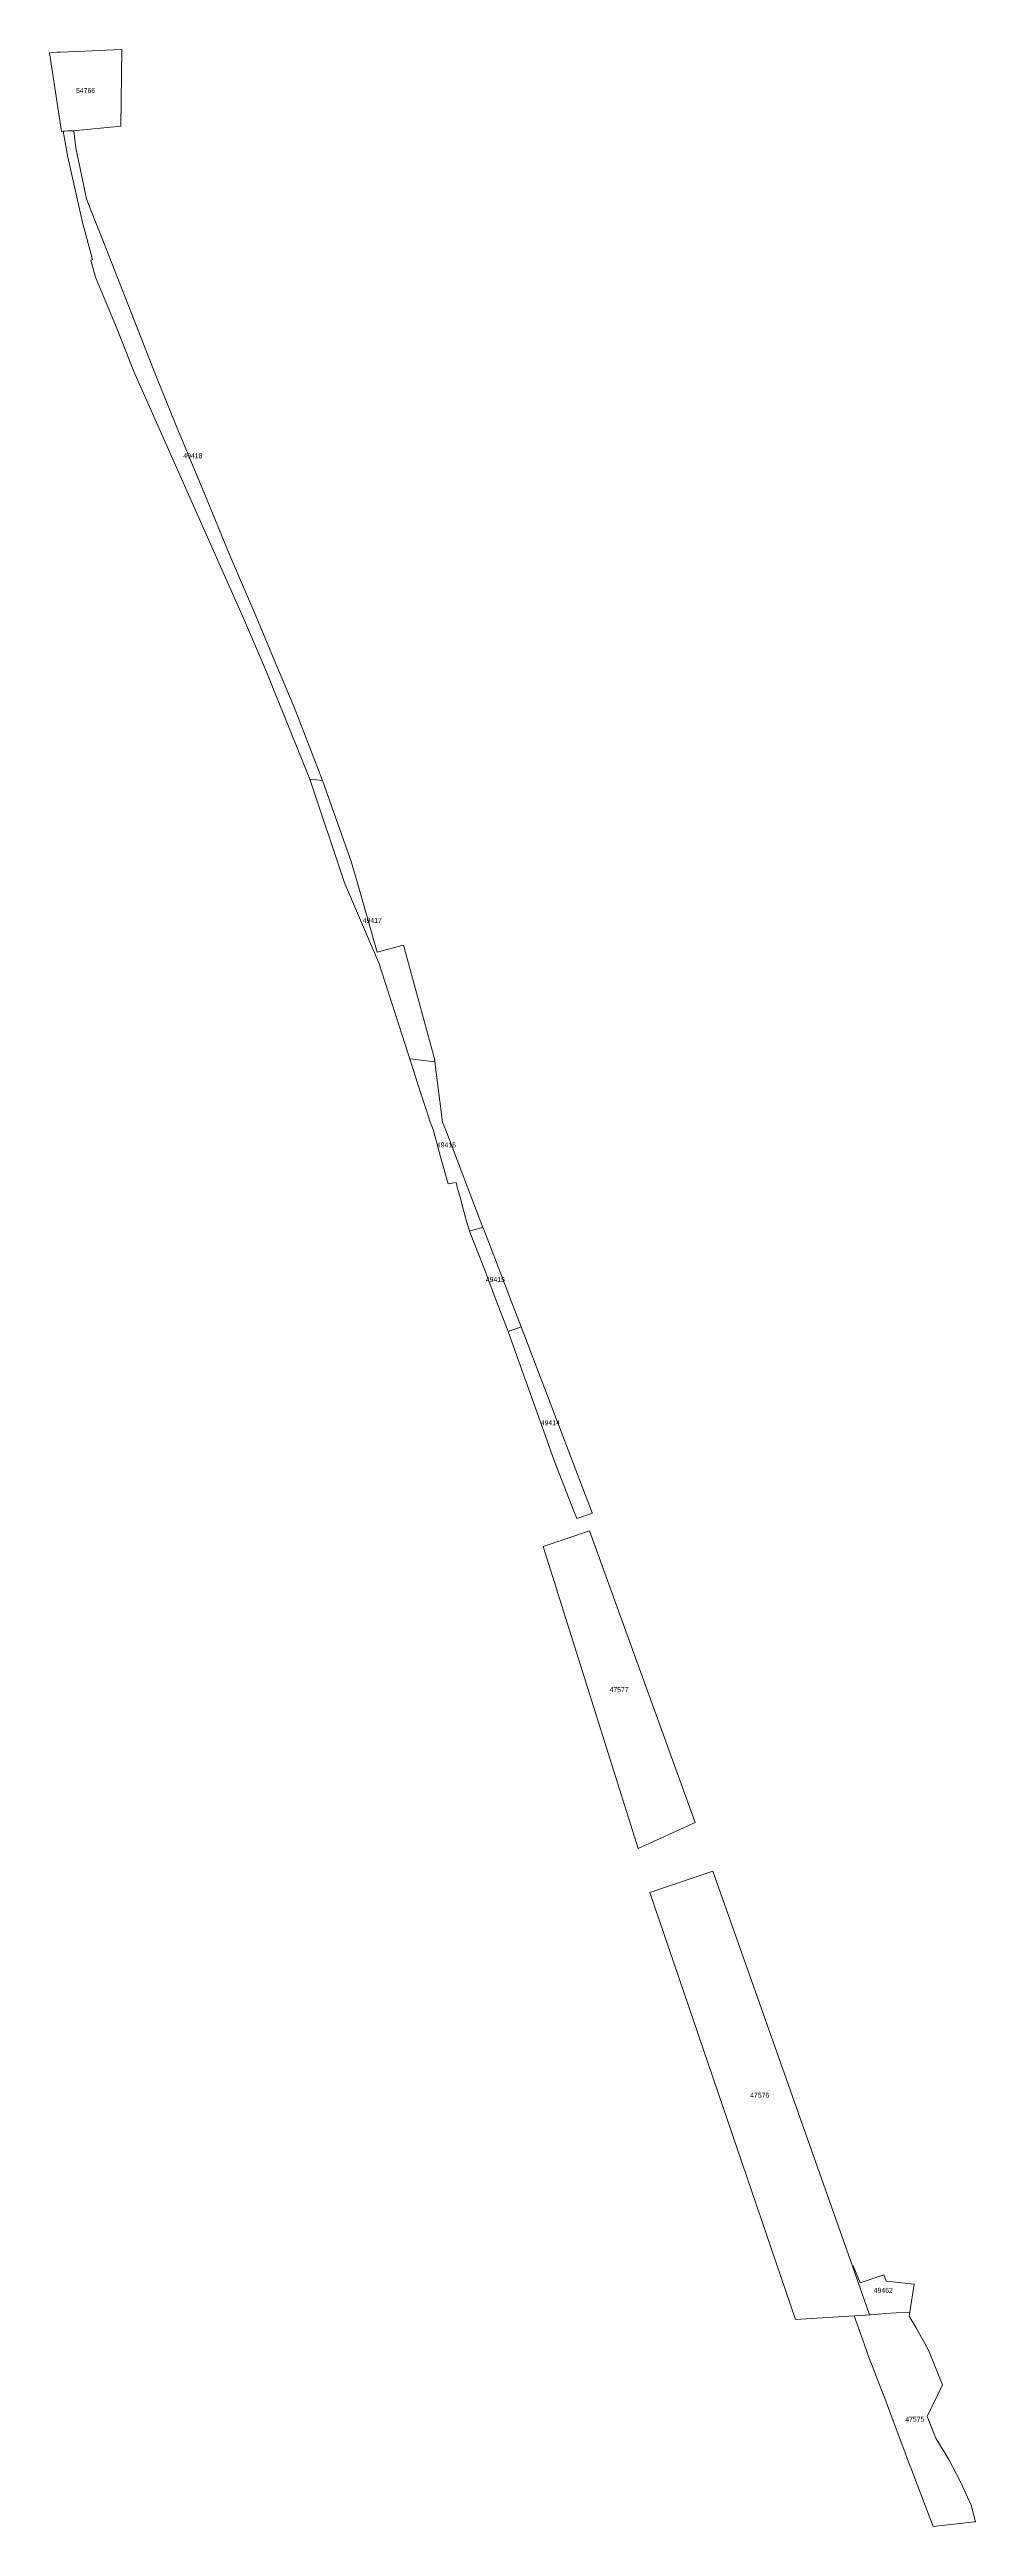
# Model space of a CAD drawing. Header units: metres. Extents: x 105313 to 106240, y 111784 to 118148.
# Drawn here: x 105928.3 to 106114.3, y 116703.3 to 117200.3 of the extents above; entities that cross this region are included whole.
import ezdxf
from ezdxf.enums import TextEntityAlignment as Align

# ---------------------------------------------------------------- set-up
doc = ezdxf.new("R2010")
doc.units = ezdxf.units.M
doc.layers.add('60-PREDIAL-COD', color=8, linetype='Continuous', lineweight=5)
doc.layers.add('60-PREDIAL-LOTE', color=42, linetype='CONTINUOUS', lineweight=13)

msp = doc.modelspace()

# ---------------------------------------------------------------- linework, layer by layer
at = {"layer": '60-PREDIAL-LOTE'}
for points in [[(105928.3211, 117199.7199), (105928.3479, 117199.7209), (105929.8718, 117199.7909), (105930.2193, 117199.8062), (105930.4719, 117199.8172), (105935.4667, 117200.0323), (105938.2903, 117200.1538), (105941.1447, 117200.2769), (105942.8259, 117200.3494), (105942.6339, 117184.9548), (105933.0809, 117184.0253), (105931.9945, 117184.0092), (105931.3861, 117184.0003), (105930.7642, 117183.917), (105928.3211, 117199.7199)], [(105983.1423, 117053.6491), (105980.6196, 117053.9489), (105971.7382, 117075.9066), (105967.468, 117085.748), (105945.28, 117135.769), (105941.929, 117144.222), (105940.0318, 117148.7324), (105937.549, 117154.635), (105936.638, 117158.102), (105936.957, 117158.222), (105934.9198, 117165.653), (105933.666, 117171.295), (105931.978, 117178.768), (105931.0949, 117183.996), (105933.0809, 117184.0253), (105933.2398, 117184.0276), (105933.62, 117180.615), (105935.77, 117170.357), (105937.045, 117167.125), (105938.884, 117162.449), (105944.715, 117147.569), (105949.785, 117134.603), (105953.707, 117125.048), (105959.524, 117111.048), (105964.446, 117099.149), (105969.9716, 117086.2091), (105973.6054, 117077.5234), (105977.442, 117068.349), (105983.1423, 117053.6491)], [(106005.7133, 116997.2281), (106000.788, 116997.8182), (106000.7106, 116997.8275), (106000.4486, 116998.6351), (105994.467, 117017.0729), (105993.6197, 117019.0477), (105987.583, 117033.1179), (105980.6196, 117053.9489), (105983.1423, 117053.6491), (105983.503, 117052.7189), (105988.946, 117037.3699), (105990.0984, 117033.3513), (105994.158, 117019.1945), (105999.4158, 117020.6278), (106005.638, 116997.8029), (106005.7133, 116997.2281)], [(106007.9186, 116983.4814), (106015.4031, 116963.9575), (106014.8596, 116963.81), (106014.7661, 116963.7846), (106012.7263, 116963.2311), (106012.7165, 116963.2284), (106011.9531, 116965.6971), (106011.2621, 116968.1489), (106010.8566, 116969.8288), (106010.3538, 116971.506), (106010.001, 116972.952), (106008.425, 116972.72), (106006.8499, 116978.1175), (106005.5494, 116983.1243), (106005.3736, 116983.6337), (106004.7587, 116985.2867), (106004.073, 116987.403), (106003.1975, 116990.0322), (106002.2733, 116992.9418), (106000.7106, 116997.8275), (106000.788, 116997.8182), (106005.7133, 116997.2281), (106007.3046, 116985.083), (106007.9186, 116983.4814)], [(106023.056, 116943.9942), (106021.1788, 116943.3259), (106020.488, 116943.08), (106018.0814, 116949.3313), (106017.1834, 116951.6638), (106015.419, 116956.247), (106012.7263, 116963.2311), (106014.7661, 116963.7846), (106014.8596, 116963.81), (106015.4031, 116963.9575), (106015.5647, 116963.5359), (106019.7637, 116952.5825), (106020.6583, 116950.2487), (106023.056, 116943.9942)], [(106037.3739, 116906.6446), (106034.2643, 116905.5272), (106033.6677, 116907.0358), (106029.7424, 116916.9628), (106027.5355, 116923.2424), (106023.6355, 116934.2264), (106020.488, 116943.08), (106021.1788, 116943.3259), (106023.056, 116943.9942), (106037.3595, 116906.6824), (106037.3739, 116906.6446)], [(106058.0071, 116844.5658), (106046.5565, 116839.3357), (106027.4937, 116899.9283), (106036.785, 116903.076), (106058.0071, 116844.5658)], [(106089.9709, 116745.5429), (106078.1711, 116744.8347), (106048.9251, 116830.4754), (106061.5824, 116834.7909), (106089.6231, 116755.4888), (106093.0623, 116745.7626), (106093.057, 116745.7622), (106091.311, 116745.6381), (106089.9709, 116745.5429)], [(106089.8025, 116755.5484), (106091.1698, 116752.1358), (106091.1761, 116752.1379), (106095.9108, 116753.7454), (106096.4158, 116752.4925), (106102.0121, 116751.8765), (106101.1304, 116746.2985), (106098.4164, 116746.1429), (106096.2924, 116745.992), (106094.8379, 116745.8893), (106094.7917, 116745.8861), (106093.1686, 116745.7701), (106093.0623, 116745.7625), (106089.6231, 116755.4888), (106089.8025, 116755.5484)], [(106114.1191, 116704.1744), (106105.841, 116703.2699), (106101.8922, 116713.6015), (106101.3986, 116714.8929), (106100.9082, 116716.1856), (106099.9321, 116718.7727), (106097.98, 116723.947), (106095.969, 116729.3423), (106095.7176, 116730.0167), (106095.4624, 116730.6898), (106094.9449, 116732.0331), (106093.9099, 116734.7197), (106092.8747, 116737.4066), (106091.9031, 116740.118), (106089.9709, 116745.5429), (106091.311, 116745.6381), (106093.1686, 116745.7701), (106094.7917, 116745.8864), (106094.8379, 116745.8897), (106096.2925, 116745.992), (106098.4164, 116746.1429), (106101.1308, 116746.2986), (106100.9969, 116745.4505), (106102.4389, 116743.1231), (106104.8991, 116738.6335), (106107.7089, 116731.7239), (106104.6597, 116725.3141), (106106.3891, 116720.9667), (106109.0041, 116716.6851), (106111.3511, 116712.1979), (106113.4845, 116707.5197), (106114.348, 116704.1994), (106114.1191, 116704.1744)]]:
    msp.add_lwpolyline(points, close=True, dxfattribs=at)

# ---------------------------------------------------------------- texts
at = {"layer": '60-PREDIAL-COD'}
for s, p in [('54766', (105935.5735, 117192.1332)), ('49418', (105957.1186, 117118.8384)), ('49417', (105993.1665, 117025.5885)), ('49416', (106008.0568, 116980.528)), ('49415', (106017.8911, 116953.5188)), ('49414', (106028.931, 116924.7607)), ('47577', (106042.7504, 116871.2058)), ('47576', (106070.9937, 116789.8128)), ('49462', (106095.8176, 116750.6554)), ('47575', (106102.1595, 116724.7842))]:
    msp.add_text(s, height=1, dxfattribs=at).set_placement(p, align=Align.MIDDLE_CENTER)

doc.saveas('drawing.dxf')
